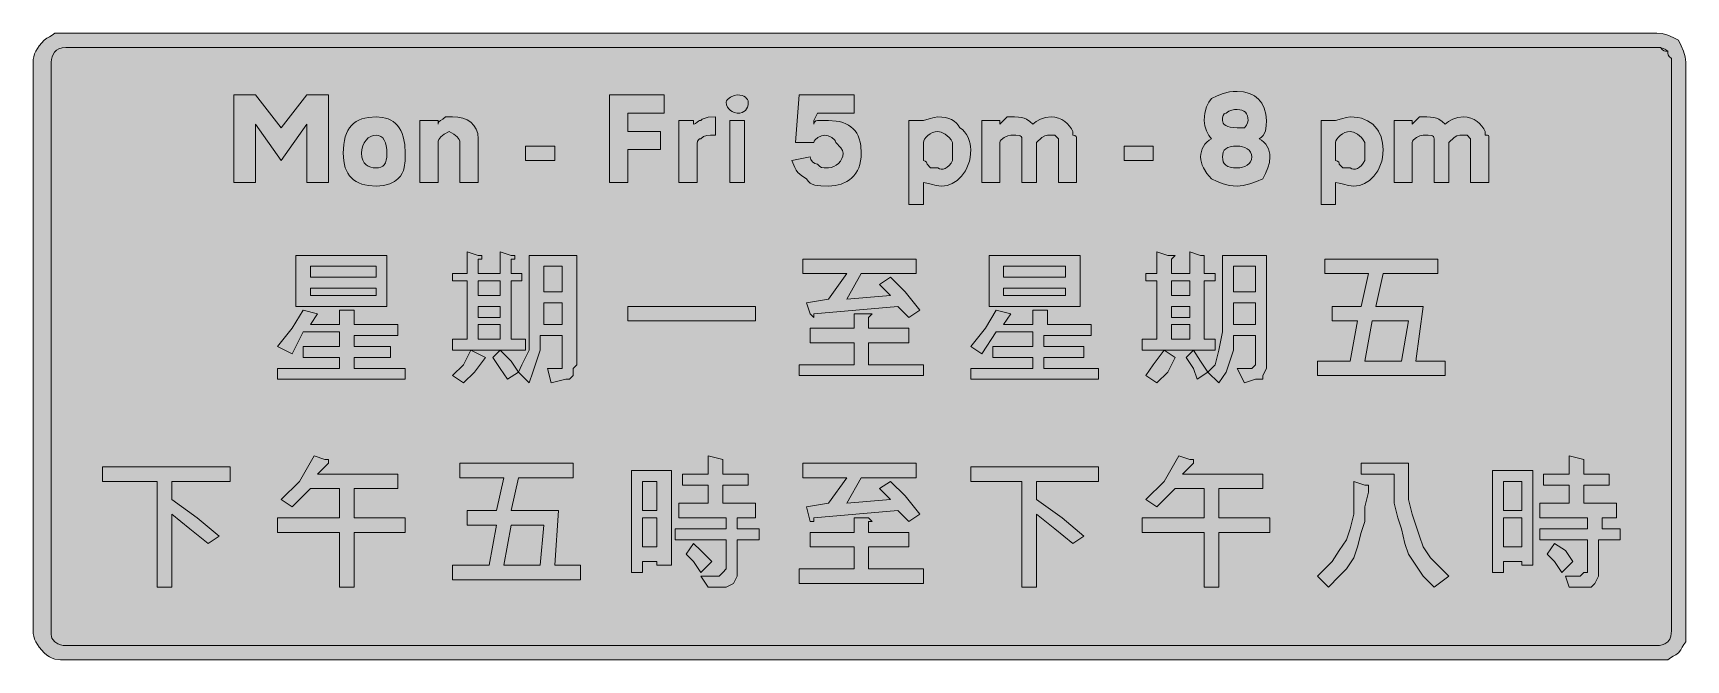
# Model space of a CAD drawing. Header units: metres. Extents: x 11 to 555, y 32 to 238.
import ezdxf

# ---------------------------------------------------------------- set-up
doc = ezdxf.new("R2010")
doc.units = ezdxf.units.M
for name, color, linetype, true_color in [('FILL_BLACK_000000', 7, 'Continuous', 0x000000), ('FILL_WHITE_FFFFFF', 7, 'Continuous', 0xffffff), ('STROKE_BLACK_000000', 7, 'Continuous', 0x000000)]:
    doc.layers.add(name, color=color, linetype=linetype, true_color=true_color)

msp = doc.modelspace()

# ---------------------------------------------------------------- hatches: boundary and pattern name
at = {"layer": 'FILL_BLACK_000000', "true_color": 0x000000}
h = msp.add_hatch(color=7, dxfattribs=at)
h.dxf.hatch_style = 1
h.paths.add_polyline_path([(546.87, 237.87), (548.67, 237.33), (550.47, 236.56), (552.27, 235.68), (553.15, 233.88), (553.92, 232.08), (554.46, 230.28), (554.67, 228.48), (554.67, 41.28), (554.67, 37.68), (553.96, 36.78), (553.47, 35.88), (552.98, 34.98), (552.27, 34.08), (551.37, 33.37), (550.47, 32.88), (549.57, 32.39), (548.67, 31.68), (545.07, 31.68), (21.87, 31.68), (20.07, 31.72), (18.27, 31.98), (17.37, 32.27), (16.47, 32.69), (15.57, 33.29), (14.67, 34.08), (13.1, 35.88), (11.97, 37.68), (11.58, 38.58), (11.3, 39.48), (11.13, 40.38), (11.07, 41.28), (11.07, 228.48), (11.13, 229.38), (11.3, 230.28), (11.58, 231.18), (11.97, 232.08), (13.1, 233.88), (14.67, 235.68), (15.57, 236.39), (16.47, 236.88), (17.37, 237.37), (18.27, 238.08), (21.87, 238.08), (545.07, 238.08), (546.87, 237.87)])
h.paths.add_polyline_path([(19.6, 232.87), (18.77, 232.39), (18.12, 231.78), (17.64, 231.05), (17.31, 230.24), (17.13, 229.38), (17.07, 228.48), (17.07, 41.28), (17.07, 40.08), (17.09, 39.37), (17.22, 38.88), (17.58, 38.39), (18.27, 37.68), (19.17, 36.99), (20.07, 36.63), (20.97, 36.5), (21.87, 36.48), (545.07, 36.48), (545.97, 36.5), (546.87, 36.63), (547.77, 36.99), (548.67, 37.68), (549.36, 38.58), (549.72, 39.48), (549.85, 40.38), (549.87, 41.28), (549.87, 228.48), (549.87, 229.68), (549.18, 230.39), (548.82, 230.88), (548.69, 231.37), (548.67, 232.08), (547.77, 232.77), (546.87, 233.13), (545.97, 233.26), (545.07, 233.28), (21.87, 233.28), (20.63, 233.17), (19.6, 232.87)], flags=16)
h = msp.add_hatch(color=7, dxfattribs=at)
h.dxf.hatch_style = 1
h.paths.add_polyline_path([(84.27, 208.08), (84.27, 188.88), (77.07, 188.88), (77.07, 217.68), (84.27, 217.68), (92.67, 206.88), (101.07, 217.68), (108.27, 217.68), (108.27, 188.88), (101.07, 188.88), (101.07, 208.08), (92.67, 196.08), (84.27, 208.08)])
h = msp.add_hatch(color=7, dxfattribs=at)
h.dxf.hatch_style = 1
h.paths.add_polyline_path([(206.67, 188.88), (200.67, 188.88), (200.67, 217.68), (218.67, 217.68), (218.67, 211.68), (206.67, 211.68), (206.67, 205.68), (217.47, 205.68), (217.47, 199.68), (206.67, 199.68), (206.67, 188.88)])
h = msp.add_hatch(color=7, dxfattribs=at)
h.dxf.hatch_style = 1
h.paths.add_polyline_path([(246.21, 214.44), (246.05, 213.7), (245.76, 213.09), (245.37, 212.58), (244.86, 212.19), (244.25, 211.9), (243.51, 211.74), (242.67, 211.68), (241.6, 211.9), (241, 212.19), (240.42, 212.58), (239.89, 213.09), (239.46, 213.7), (239.18, 214.44), (239.07, 215.28), (239.18, 215.73), (239.46, 216.16), (240.42, 216.93), (241.6, 217.47), (242.67, 217.68), (243.51, 217.63), (244.25, 217.47), (244.86, 217.24), (245.37, 216.93), (245.76, 216.57), (246.05, 216.16), (246.21, 215.73), (246.27, 215.28), (246.21, 214.44)])
h = msp.add_hatch(color=7, dxfattribs=at)
h.dxf.hatch_style = 1
h.paths.add_polyline_path([(273.57, 193.79), (274.43, 194.09), (275.24, 194.57), (275.97, 195.18), (276.58, 195.91), (277.06, 196.72), (277.36, 197.58), (277.47, 198.48), (277.26, 199.38), (276.72, 200.28), (275.07, 202.08), (274.96, 202.53), (274.68, 202.96), (273.72, 203.73), (272.54, 204.27), (271.47, 204.48), (270.4, 204.27), (269.22, 203.73), (268.26, 202.96), (267.98, 202.53), (267.87, 202.08), (261.87, 202.08), (263.07, 217.68), (281.07, 217.68), (281.07, 211.68), (269.07, 211.68), (267.87, 209.28), (267.87, 208.08), (267.92, 208.48), (268.06, 208.77), (268.47, 209.13), (269.07, 209.28), (270.27, 209.28), (272.67, 209.28), (275.2, 209.11), (276.34, 208.9), (277.4, 208.6), (278.37, 208.23), (279.25, 207.76), (280.05, 207.21), (280.77, 206.58), (281.4, 205.86), (281.95, 205.06), (282.42, 204.18), (282.8, 203.2), (283.09, 202.15), (283.3, 201.01), (283.47, 198.48), (283.41, 197.17), (283.25, 195.95), (282.99, 194.81), (282.63, 193.75), (282.17, 192.78), (281.63, 191.9), (281.02, 191.1), (280.32, 190.38), (279.55, 189.75), (278.72, 189.2), (276.89, 188.35), (274.86, 187.85), (272.67, 187.68), (270.2, 187.72), (268.17, 187.98), (267.33, 188.27), (266.6, 188.69), (265.98, 189.29), (265.47, 190.08), (263.88, 191.02), (263.21, 191.56), (262.62, 192.18), (262.08, 192.92), (261.59, 193.79), (260.67, 196.08), (266.67, 197.28), (266.88, 196.4), (267.42, 195.63), (268.19, 195.09), (269.07, 194.88), (269.8, 194.19), (270.42, 193.83), (271.26, 193.7), (272.67, 193.68), (273.57, 193.79)])
h = msp.add_hatch(color=7, dxfattribs=at)
h.dxf.hatch_style = 1
h.paths.add_polyline_path([(402.42, 188.43), (400.49, 189.2), (398.67, 190.08), (397.1, 191.88), (395.97, 193.68), (395.58, 194.58), (395.3, 195.48), (395.13, 196.38), (395.07, 197.28), (395.13, 198.18), (395.3, 199.06), (395.58, 199.92), (395.97, 200.73), (396.48, 201.49), (397.1, 202.17), (397.83, 202.78), (398.67, 203.28), (397.79, 204.39), (397.02, 205.83), (396.48, 207.5), (396.27, 209.28), (396.32, 210.57), (396.48, 211.75), (397.02, 213.78), (397.79, 215.35), (398.67, 216.48), (400.49, 217.36), (402.42, 218.13), (404.58, 218.67), (405.77, 218.83), (407.07, 218.88), (409.21, 218.71), (411.1, 218.22), (412.74, 217.42), (414.12, 216.33), (415.21, 214.95), (416.01, 213.31), (416.5, 211.42), (416.67, 209.28), (416.63, 207.5), (416.37, 205.83), (416.08, 205.07), (415.66, 204.39), (415.06, 203.78), (414.27, 203.28), (415.11, 202.78), (415.85, 202.17), (416.46, 201.49), (416.97, 200.73), (417.36, 199.92), (417.65, 199.06), (417.81, 198.18), (417.87, 197.28), (417.66, 195.48), (417.12, 193.68), (416.35, 191.88), (415.47, 190.08), (413.48, 189.2), (411.27, 188.43), (409.06, 187.89), (407.07, 187.68), (405.77, 187.73), (404.58, 187.89), (402.42, 188.43)])
h.paths.add_polyline_path([(403.97, 200.37), (403.32, 199.98), (402.84, 199.47), (402.51, 198.85), (402.33, 198.12), (402.27, 197.28), (402.33, 196.44), (402.51, 195.7), (402.84, 195.09), (403.32, 194.58), (403.97, 194.19), (404.8, 193.9), (405.83, 193.74), (407.07, 193.68), (407.97, 193.74), (408.83, 193.9), (409.64, 194.19), (410.37, 194.58), (410.98, 195.09), (411.46, 195.7), (411.76, 196.44), (411.87, 197.28), (411.76, 198.12), (411.46, 198.85), (410.98, 199.47), (410.37, 199.98), (409.64, 200.37), (408.83, 200.65), (407.97, 200.82), (407.07, 200.88), (405.83, 200.82), (404.8, 200.65), (403.97, 200.37)], flags=16)
h.paths.add_polyline_path([(410.45, 210.85), (410.16, 211.47), (409.77, 211.98), (409.26, 212.37), (408.65, 212.65), (407.91, 212.82), (407.07, 212.88), (406.17, 212.86), (405.27, 212.73), (404.37, 212.37), (403.47, 211.68), (403.07, 211.63), (402.78, 211.47), (402.42, 210.93), (402.29, 210.16), (402.27, 209.28), (402.33, 208.83), (402.51, 208.4), (402.84, 207.99), (403.32, 207.63), (403.97, 207.32), (404.8, 207.09), (405.83, 206.93), (407.07, 206.88), (409.47, 206.88), (410.16, 207.76), (410.52, 208.53), (410.67, 209.28), (410.61, 210.12), (410.45, 210.85)], flags=16)
h = msp.add_hatch(color=7, dxfattribs=at)
h.dxf.hatch_style = 1
h.paths.add_polyline_path([(133.17, 193.83), (132.88, 192.84), (132.46, 191.9), (131.86, 190.98), (131.07, 190.08), (129.95, 189.2), (128.37, 188.43), (126.35, 187.89), (125.16, 187.73), (123.87, 187.68), (121.34, 187.85), (120.2, 188.06), (119.15, 188.35), (118.17, 188.73), (117.29, 189.2), (116.49, 189.75), (115.77, 190.38), (115.14, 191.1), (114.59, 191.9), (114.12, 192.78), (113.75, 193.75), (113.45, 194.81), (113.24, 195.95), (113.07, 198.48), (113.24, 201.41), (113.45, 202.71), (113.75, 203.9), (114.12, 204.99), (114.59, 205.97), (115.14, 206.85), (115.77, 207.63), (116.49, 208.31), (117.29, 208.9), (118.17, 209.39), (119.15, 209.79), (120.2, 210.09), (121.34, 210.31), (123.87, 210.48), (126.01, 210.31), (126.98, 210.09), (127.9, 209.79), (128.76, 209.39), (129.54, 208.9), (130.27, 208.31), (130.92, 207.63), (131.5, 206.85), (132.01, 205.97), (132.45, 204.99), (132.81, 203.9), (133.3, 201.41), (133.47, 198.48), (133.43, 195.99), (133.17, 193.83)])
h.paths.add_polyline_path([(127.25, 200.94), (126.96, 201.96), (126.57, 202.83), (126.06, 203.53), (125.45, 204.05), (124.71, 204.37), (123.87, 204.48), (122.97, 204.37), (122.11, 204.05), (121.3, 203.53), (120.57, 202.83), (119.96, 201.96), (119.48, 200.94), (119.18, 199.77), (119.07, 198.48), (119.18, 197.24), (119.48, 196.21), (119.96, 195.38), (120.57, 194.73), (121.3, 194.25), (122.11, 193.92), (122.97, 193.74), (123.87, 193.68), (124.71, 193.74), (125.45, 193.92), (126.06, 194.25), (126.57, 194.73), (126.96, 195.38), (127.25, 196.21), (127.41, 197.24), (127.47, 198.48), (127.41, 199.77), (127.25, 200.94)], flags=16)
h = msp.add_hatch(color=7, dxfattribs=at)
h.dxf.hatch_style = 1
h.paths.add_polyline_path([(151.47, 188.88), (151.47, 200.88), (151.47, 202.08), (151.41, 202.53), (151.25, 202.98), (150.57, 203.88), (149.45, 204.78), (147.87, 205.68), (146.3, 204.78), (145.17, 203.88), (144.5, 202.98), (144.33, 202.53), (144.27, 202.08), (144.27, 200.88), (144.27, 188.88), (138.27, 188.88), (138.27, 209.28), (144.27, 209.28), (144.27, 208.08), (144.32, 208.48), (144.48, 208.79), (145.02, 209.28), (145.79, 209.77), (146.67, 210.48), (149.07, 210.48), (150.81, 210.37), (152.41, 210.03), (153.84, 209.47), (155.07, 208.68), (156.08, 207.67), (156.83, 206.43), (157.31, 204.97), (157.47, 203.28), (157.47, 188.88), (151.47, 188.88)])
h = msp.add_hatch(color=7, dxfattribs=at)
h.dxf.hatch_style = 1
h.paths.add_polyline_path([(223.47, 209.28), (228.27, 209.28), (228.27, 208.08), (228.67, 208.13), (228.98, 208.27), (229.47, 208.68), (229.96, 209.09), (230.27, 209.23), (230.67, 209.28), (231.17, 209.68), (231.76, 209.97), (233.07, 210.33), (235.47, 210.48), (235.47, 204.48), (233.88, 204.46), (232.62, 204.33), (231.59, 203.97), (230.67, 203.28), (230.27, 203.23), (229.98, 203.07), (229.62, 202.53), (229.49, 201.76), (229.47, 200.88), (229.47, 188.88), (223.47, 188.88), (223.47, 209.28)])
h = msp.add_hatch(color=7, dxfattribs=at)
h.dxf.hatch_style = 1
h.paths.add_polyline_path([(240.27, 188.88), (240.27, 209.28), (245.07, 209.28), (245.07, 188.88), (240.27, 188.88)])
h = msp.add_hatch(color=7, dxfattribs=at)
h.dxf.hatch_style = 1
h.paths.add_polyline_path([(319.25, 197.1), (319, 195.9), (318.65, 194.77), (318.21, 193.71), (317.7, 192.72), (316.47, 190.98), (315.02, 189.58), (313.4, 188.54), (312.54, 188.17), (311.66, 187.9), (310.77, 187.74), (309.87, 187.68), (308.09, 187.87), (306.42, 188.28), (304.98, 188.69), (303.87, 188.88), (303.87, 181.68), (299.07, 181.68), (299.07, 209.28), (303.87, 209.28), (305.82, 209.88), (307.41, 210.29), (308.67, 210.48), (309.96, 210.42), (311.15, 210.25), (312.21, 209.97), (313.17, 209.58), (314.01, 209.07), (314.75, 208.45), (315.36, 207.72), (315.87, 206.88), (316.71, 206.32), (317.45, 205.59), (318.06, 204.71), (318.57, 203.73), (318.96, 202.7), (319.25, 201.65), (319.41, 200.63), (319.47, 199.68), (319.41, 198.36), (319.25, 197.1)])
h.paths.add_polyline_path([(309.76, 193.21), (310.4, 193.28), (311.07, 193.53), (311.74, 193.95), (312.38, 194.52), (312.97, 195.24), (313.47, 196.08), (313.47, 197.28), (313.47, 200.88), (313.47, 202.08), (312.97, 202.92), (312.38, 203.65), (311.74, 204.27), (311.07, 204.78), (309.76, 205.45), (308.67, 205.68), (307.77, 205.57), (306.91, 205.29), (306.1, 204.86), (305.37, 204.33), (304.76, 203.75), (304.28, 203.15), (303.98, 202.58), (303.87, 202.08), (303.87, 196.08), (304.47, 195.93), (304.88, 195.57), (305.02, 195.28), (305.07, 194.88), (306.27, 193.68), (308.67, 193.68), (309.17, 193.34), (309.76, 193.21)], flags=16)
h = msp.add_hatch(color=7, dxfattribs=at)
h.dxf.hatch_style = 1
h.paths.add_polyline_path([(343.77, 204.27), (342.87, 203.73), (341.07, 202.08), (341.07, 188.88), (336.27, 188.88), (336.27, 203.28), (336.21, 203.68), (336.05, 203.97), (335.76, 204.19), (335.37, 204.33), (334.25, 204.46), (332.67, 204.48), (331.6, 204.27), (330.42, 203.73), (329.46, 202.96), (329.18, 202.53), (329.07, 202.08), (329.07, 188.88), (323.07, 188.88), (323.07, 209.28), (329.07, 209.28), (329.07, 208.08), (331.47, 210.48), (333.87, 210.48), (335.11, 210.43), (336.16, 210.27), (337.03, 210.04), (337.77, 209.73), (338.93, 208.96), (339.87, 208.08), (340.98, 208.96), (342.42, 209.73), (344.09, 210.27), (345.87, 210.48), (347.16, 210.37), (348.35, 210.07), (349.41, 209.59), (350.37, 208.98), (351.21, 208.25), (351.95, 207.44), (352.56, 206.58), (353.07, 205.68), (353.07, 204.48), (353.67, 204.33), (354.08, 203.97), (354.22, 203.68), (354.27, 203.28), (354.27, 188.88), (348.27, 188.88), (348.27, 203.28), (347.07, 204.48), (344.67, 204.48), (343.77, 204.27)])
h = msp.add_hatch(color=7, dxfattribs=at)
h.dxf.hatch_style = 1
h.paths.add_polyline_path([(454.85, 197.1), (454.6, 195.9), (454.25, 194.77), (453.81, 193.71), (453.3, 192.72), (452.07, 190.98), (450.62, 189.58), (449, 188.54), (448.14, 188.17), (447.26, 187.9), (446.37, 187.74), (445.47, 187.68), (443.69, 187.87), (442.02, 188.28), (440.58, 188.69), (439.47, 188.88), (439.47, 181.68), (434.67, 181.68), (434.67, 209.28), (439.47, 209.28), (441.42, 209.88), (443.01, 210.29), (444.27, 210.48), (445.58, 210.42), (446.8, 210.26), (447.94, 210), (449, 209.64), (449.97, 209.18), (450.85, 208.64), (451.65, 208.03), (452.37, 207.33), (453, 206.56), (453.55, 205.73), (454.4, 203.9), (454.9, 201.87), (455.07, 199.68), (455.01, 198.36), (454.85, 197.1)])
h.paths.add_polyline_path([(445.36, 193.21), (446, 193.28), (446.67, 193.53), (447.34, 193.95), (447.98, 194.52), (448.57, 195.24), (449.07, 196.08), (449.07, 197.28), (449.07, 200.88), (449.07, 202.08), (448.57, 202.92), (447.98, 203.65), (447.34, 204.27), (446.67, 204.78), (445.36, 205.45), (444.27, 205.68), (443.37, 205.57), (442.51, 205.29), (441.7, 204.86), (440.97, 204.33), (440.36, 203.75), (439.88, 203.15), (439.58, 202.58), (439.47, 202.08), (439.47, 196.08), (440.07, 195.93), (440.48, 195.57), (440.62, 195.28), (440.67, 194.88), (441.87, 193.68), (444.27, 193.68), (444.77, 193.34), (445.36, 193.21)], flags=16)
h = msp.add_hatch(color=7, dxfattribs=at)
h.dxf.hatch_style = 1
h.paths.add_polyline_path([(479.37, 204.27), (478.47, 203.73), (476.67, 202.08), (476.67, 188.88), (471.87, 188.88), (471.87, 203.28), (471.81, 203.68), (471.65, 203.97), (471.36, 204.19), (470.97, 204.33), (469.85, 204.46), (468.27, 204.48), (467.2, 204.27), (466.02, 203.73), (465.06, 202.96), (464.78, 202.53), (464.67, 202.08), (464.67, 188.88), (458.67, 188.88), (458.67, 209.28), (464.67, 209.28), (464.67, 208.08), (467.07, 210.48), (469.47, 210.48), (470.71, 210.43), (471.76, 210.27), (472.63, 210.04), (473.37, 209.73), (474.53, 208.96), (475.47, 208.08), (476.58, 208.96), (478.02, 209.73), (479.69, 210.27), (481.47, 210.48), (482.76, 210.37), (483.95, 210.07), (485.01, 209.59), (485.97, 208.98), (486.81, 208.25), (487.55, 207.44), (488.16, 206.58), (488.67, 205.68), (488.67, 204.48), (489.36, 204.46), (489.72, 204.33), (489.85, 203.97), (489.87, 203.28), (489.87, 188.88), (483.87, 188.88), (483.87, 203.28), (482.67, 204.48), (480.27, 204.48), (479.37, 204.27)])
h = msp.add_hatch(color=7, dxfattribs=at)
h.dxf.hatch_style = 1
h.paths.add_polyline_path([(182.67, 196.08), (173.07, 196.08), (173.07, 200.88), (182.67, 200.88), (182.67, 196.08)])
h = msp.add_hatch(color=7, dxfattribs=at)
h.dxf.hatch_style = 1
h.paths.add_polyline_path([(379.47, 196.08), (369.87, 196.08), (369.87, 200.88), (379.47, 200.88), (379.47, 196.08)])
h = msp.add_hatch(color=7, dxfattribs=at)
h.dxf.hatch_style = 1
h.paths.add_polyline_path([(97.47, 164.88), (127.47, 164.88), (127.47, 148.08), (97.47, 148.08), (97.47, 164.88)])
h.paths.add_polyline_path([(102.27, 161.28), (102.27, 157.68), (123.87, 157.68), (123.87, 161.28), (102.27, 161.28)], flags=16)
h.paths.add_polyline_path([(123.87, 154.08), (102.27, 154.08), (102.27, 151.68), (123.87, 151.68), (123.87, 154.08)], flags=16)
h = msp.add_hatch(color=7, dxfattribs=at)
h.dxf.hatch_style = 1
h.paths.add_polyline_path([(158.67, 164.88), (158.67, 163.68), (157.47, 163.68), (157.47, 158.88), (164.67, 158.88), (164.67, 166.08), (168.27, 164.88), (169.47, 164.88), (169.47, 163.68), (168.27, 163.68), (168.27, 158.88), (171.87, 158.88), (171.87, 156.48), (168.27, 156.48), (168.27, 137.28), (173.07, 137.28), (173.07, 133.68), (149.07, 133.68), (149.07, 137.28), (153.87, 137.28), (153.87, 156.48), (149.07, 156.48), (149.07, 158.88), (153.87, 158.88), (153.87, 166.08), (157.47, 164.88), (158.67, 164.88)])
h.paths.add_polyline_path([(157.47, 144.48), (164.67, 144.48), (164.67, 148.08), (157.47, 148.08), (157.47, 144.48)], flags=16)
h.paths.add_polyline_path([(157.47, 142.08), (157.47, 137.28), (164.67, 137.28), (164.67, 142.08), (157.47, 142.08)], flags=16)
h.paths.add_polyline_path([(164.67, 156.48), (157.47, 156.48), (157.47, 151.68), (164.67, 151.68), (164.67, 156.48)], flags=16)
h = msp.add_hatch(color=7, dxfattribs=at)
h.dxf.hatch_style = 1
h.paths.add_polyline_path([(188.67, 127.68), (188.67, 125.28), (187.47, 124.08), (186.27, 124.08), (181.47, 122.88), (180.27, 127.68), (182.67, 127.68), (185.07, 127.68), (185.07, 128.88), (185.07, 138.48), (177.87, 138.48), (177.87, 133.68), (176.67, 130.08), (175.47, 126.48), (174.27, 122.88), (170.67, 126.48), (171.87, 128.88), (174.27, 133.68), (174.27, 139.68), (174.27, 145.68), (174.27, 164.88), (189.87, 164.88), (189.87, 128.88), (188.67, 127.68)])
h.paths.add_polyline_path([(179.07, 149.28), (179.07, 142.08), (185.07, 142.08), (185.07, 149.28), (179.07, 149.28)], flags=16)
h.paths.add_polyline_path([(185.07, 161.28), (179.07, 161.28), (179.07, 152.88), (185.07, 152.88), (185.07, 161.28)], flags=16)
h = msp.add_hatch(color=7, dxfattribs=at)
h.dxf.hatch_style = 1
h.paths.add_polyline_path([(264.27, 163.68), (301.47, 163.68), (301.47, 158.88), (283.47, 158.88), (278.67, 150.48), (293.07, 151.68), (289.47, 155.28), (293.07, 157.68), (297.87, 152.88), (302.67, 146.88), (299.07, 144.48), (295.47, 148.08), (267.87, 145.68), (267.87, 144.48), (266.67, 145.68), (265.47, 149.28), (272.67, 150.48), (278.67, 158.88), (264.27, 158.88), (264.27, 163.68)])
h = msp.add_hatch(color=7, dxfattribs=at)
h.dxf.hatch_style = 1
h.paths.add_polyline_path([(325.47, 164.88), (355.47, 164.88), (355.47, 148.08), (325.47, 148.08), (325.47, 164.88)])
h.paths.add_polyline_path([(330.27, 161.28), (330.27, 157.68), (350.67, 157.68), (350.67, 161.28), (330.27, 161.28)], flags=16)
h.paths.add_polyline_path([(350.67, 154.08), (330.27, 154.08), (330.27, 151.68), (350.67, 151.68), (350.67, 154.08)], flags=16)
h = msp.add_hatch(color=7, dxfattribs=at)
h.dxf.hatch_style = 1
h.paths.add_polyline_path([(385.47, 164.88), (386.67, 164.88), (385.47, 163.68), (385.47, 158.88), (391.47, 158.88), (391.47, 166.08), (395.07, 164.88), (396.27, 164.88), (396.27, 163.68), (396.27, 158.88), (399.87, 158.88), (399.87, 156.48), (396.27, 156.48), (396.27, 137.28), (399.87, 137.28), (399.87, 133.68), (375.87, 133.68), (375.87, 137.28), (380.67, 137.28), (380.67, 156.48), (377.07, 156.48), (377.07, 158.88), (380.67, 158.88), (380.67, 166.08), (384.27, 164.88), (385.47, 164.88)])
h.paths.add_polyline_path([(385.47, 144.48), (391.47, 144.48), (391.47, 148.08), (385.47, 148.08), (385.47, 144.48)], flags=16)
h.paths.add_polyline_path([(385.47, 142.08), (385.47, 137.28), (391.47, 137.28), (391.47, 142.08), (385.47, 142.08)], flags=16)
h.paths.add_polyline_path([(391.47, 156.48), (385.47, 156.48), (385.47, 151.68), (391.47, 151.68), (391.47, 156.48)], flags=16)
h = msp.add_hatch(color=7, dxfattribs=at)
h.dxf.hatch_style = 1
h.paths.add_polyline_path([(416.67, 127.68), (415.47, 125.28), (415.47, 124.08), (413.07, 124.08), (409.47, 122.88), (407.07, 127.68), (410.67, 127.68), (411.87, 127.68), (413.07, 128.88), (413.07, 138.48), (405.87, 138.48), (405.87, 133.68), (404.67, 130.08), (403.47, 126.48), (401.07, 122.88), (397.47, 126.48), (399.87, 128.88), (401.07, 133.68), (402.27, 139.68), (402.27, 145.68), (402.27, 164.88), (416.67, 164.88), (416.67, 128.88), (416.67, 127.68)])
h.paths.add_polyline_path([(405.87, 149.28), (405.87, 142.08), (413.07, 142.08), (413.07, 149.28), (405.87, 149.28)], flags=16)
h.paths.add_polyline_path([(413.07, 161.28), (405.87, 161.28), (405.87, 152.88), (413.07, 152.88), (413.07, 161.28)], flags=16)
h = msp.add_hatch(color=7, dxfattribs=at)
h.dxf.hatch_style = 1
h.paths.add_polyline_path([(473.07, 158.88), (455.07, 158.88), (452.67, 148.08), (468.27, 148.08), (465.87, 130.08), (475.47, 130.08), (475.47, 125.28), (433.47, 125.28), (433.47, 130.08), (444.27, 130.08), (446.67, 143.28), (438.27, 143.28), (438.27, 148.08), (447.87, 148.08), (450.27, 158.88), (435.87, 158.88), (435.87, 163.68), (473.07, 163.68), (473.07, 158.88)])
h.paths.add_polyline_path([(463.47, 143.28), (451.47, 143.28), (449.07, 130.08), (461.07, 130.08), (463.47, 143.28)], flags=16)
h = msp.add_hatch(color=7, dxfattribs=at)
h.dxf.hatch_style = 1
h.paths.add_polyline_path([(102.27, 142.08), (111.87, 142.08), (111.87, 146.88), (115.47, 146.88), (116.67, 146.88), (116.67, 145.68), (116.67, 144.48), (116.67, 142.08), (131.07, 142.08), (131.07, 138.48), (116.67, 138.48), (116.67, 134.88), (128.67, 134.88), (128.67, 131.28), (116.67, 131.28), (116.67, 127.68), (133.47, 127.68), (133.47, 124.08), (91.47, 124.08), (91.47, 127.68), (111.87, 127.68), (111.87, 131.28), (99.87, 131.28), (99.87, 134.88), (111.87, 134.88), (111.87, 139.68), (99.87, 139.68), (96.27, 132.48), (91.47, 134.88), (96.27, 140.88), (99.87, 146.88), (104.67, 145.68), (102.27, 142.08)])
h = msp.add_hatch(color=7, dxfattribs=at)
h.dxf.hatch_style = 1
h.paths.add_polyline_path([(248.67, 148.08), (248.67, 143.28), (206.67, 143.28), (206.67, 148.08), (248.67, 148.08)])
h = msp.add_hatch(color=7, dxfattribs=at)
h.dxf.hatch_style = 1
h.paths.add_polyline_path([(330.27, 142.08), (339.87, 142.08), (339.87, 146.88), (343.47, 146.88), (344.67, 146.88), (344.67, 145.68), (344.67, 144.48), (344.67, 142.08), (359.07, 142.08), (359.07, 138.48), (343.47, 138.48), (343.47, 134.88), (356.67, 134.88), (356.67, 131.28), (343.47, 131.28), (343.47, 127.68), (361.47, 127.68), (361.47, 124.08), (319.47, 124.08), (319.47, 127.68), (339.87, 127.68), (339.87, 131.28), (326.67, 131.28), (326.67, 134.88), (339.87, 134.88), (339.87, 139.68), (327.87, 139.68), (323.07, 132.48), (319.47, 134.88), (324.27, 140.88), (327.87, 146.88), (332.67, 145.68), (330.27, 142.08)])
h = msp.add_hatch(color=7, dxfattribs=at)
h.dxf.hatch_style = 1
h.paths.add_polyline_path([(263.07, 128.88), (281.07, 128.88), (281.07, 136.08), (266.67, 136.08), (266.67, 140.88), (281.07, 140.88), (281.07, 145.68), (284.67, 145.68), (285.87, 145.68), (287.07, 145.68), (285.87, 144.48), (285.87, 140.88), (299.07, 140.88), (299.07, 136.08), (285.87, 136.08), (285.87, 128.88), (303.87, 128.88), (303.87, 125.28), (263.07, 125.28), (263.07, 128.88)])
h = msp.add_hatch(color=7, dxfattribs=at)
h.dxf.hatch_style = 1
h.paths.add_polyline_path([(152.67, 128.88), (155.07, 133.68), (159.87, 131.28), (156.27, 126.48), (152.67, 122.88), (149.07, 125.28), (152.67, 128.88)])
h = msp.add_hatch(color=7, dxfattribs=at)
h.dxf.hatch_style = 1
h.paths.add_polyline_path([(168.27, 130.08), (170.67, 126.48), (167.07, 124.08), (164.67, 127.68), (162.27, 131.28), (164.67, 133.68), (168.27, 130.08)])
h = msp.add_hatch(color=7, dxfattribs=at)
h.dxf.hatch_style = 1
h.paths.add_polyline_path([(379.47, 128.88), (383.07, 133.68), (386.67, 131.28), (384.27, 126.48), (380.67, 122.88), (377.07, 125.28), (379.47, 128.88)])
h = msp.add_hatch(color=7, dxfattribs=at)
h.dxf.hatch_style = 1
h.paths.add_polyline_path([(395.07, 130.08), (397.47, 126.48), (393.87, 124.08), (392.67, 127.68), (390.27, 131.28), (392.67, 133.68), (395.07, 130.08)])
h = msp.add_hatch(color=7, dxfattribs=at)
h.dxf.hatch_style = 1
h.paths.add_polyline_path([(98.67, 90.48), (103.47, 98.88), (107.07, 97.68), (108.27, 97.68), (108.27, 96.48), (107.07, 95.28), (104.67, 92.88), (131.07, 92.88), (131.07, 88.08), (116.67, 88.08), (116.67, 78.48), (133.47, 78.48), (133.47, 73.68), (116.67, 73.68), (116.67, 55.68), (111.87, 55.68), (111.87, 73.68), (91.47, 73.68), (91.47, 78.48), (111.87, 78.48), (111.87, 88.08), (102.27, 88.08), (96.27, 82.08), (92.67, 84.48), (98.67, 90.48)])
h = msp.add_hatch(color=7, dxfattribs=at)
h.dxf.hatch_style = 1
h.paths.add_polyline_path([(233.07, 89.28), (224.67, 89.28), (224.67, 92.88), (233.07, 92.88), (233.07, 98.88), (237.87, 97.68), (237.87, 96.48), (237.87, 92.88), (246.27, 92.88), (246.27, 89.28), (237.87, 89.28), (237.87, 83.28), (248.67, 83.28), (248.67, 78.48), (242.67, 78.48), (242.67, 74.88), (249.87, 74.88), (249.87, 71.28), (242.67, 71.28), (242.67, 60.48), (242.67, 59.28), (241.47, 56.88), (239.07, 55.68), (236.67, 55.68), (233.07, 55.68), (230.67, 59.28), (236.67, 59.28), (237.87, 60.48), (239.07, 61.68), (239.07, 62.88), (239.07, 71.28), (222.27, 71.28), (222.27, 74.88), (239.07, 74.88), (239.07, 78.48), (223.47, 78.48), (223.47, 83.28), (233.07, 83.28), (233.07, 89.28)])
h = msp.add_hatch(color=7, dxfattribs=at)
h.dxf.hatch_style = 1
h.paths.add_polyline_path([(383.07, 90.48), (387.87, 98.88), (391.47, 97.68), (392.67, 97.68), (392.67, 96.48), (391.47, 95.28), (389.07, 92.88), (415.47, 92.88), (415.47, 88.08), (401.07, 88.08), (401.07, 78.48), (417.87, 78.48), (417.87, 73.68), (401.07, 73.68), (401.07, 55.68), (396.27, 55.68), (396.27, 73.68), (375.87, 73.68), (375.87, 78.48), (396.27, 78.48), (396.27, 88.08), (386.67, 88.08), (380.67, 82.08), (377.07, 84.48), (383.07, 90.48)])
h = msp.add_hatch(color=7, dxfattribs=at)
h.dxf.hatch_style = 1
h.paths.add_polyline_path([(521.07, 92.88), (529.47, 92.88), (529.47, 89.28), (521.07, 89.28), (521.07, 83.28), (531.87, 83.28), (531.87, 78.48), (527.07, 78.48), (527.07, 74.88), (533.07, 74.88), (533.07, 71.28), (525.87, 71.28), (525.87, 60.48), (525.87, 59.28), (524.67, 56.88), (523.47, 55.68), (519.87, 55.68), (516.27, 55.68), (515.07, 59.28), (519.87, 59.28), (521.07, 60.48), (522.27, 60.48), (522.27, 61.68), (522.27, 62.88), (522.27, 71.28), (506.67, 71.28), (506.67, 74.88), (522.27, 74.88), (522.27, 78.48), (506.67, 78.48), (506.67, 83.28), (516.27, 83.28), (516.27, 89.28), (507.87, 89.28), (507.87, 92.88), (516.27, 92.88), (516.27, 98.88), (521.07, 97.68), (521.07, 96.48), (521.07, 92.88)])
h = msp.add_hatch(color=7, dxfattribs=at)
h.dxf.hatch_style = 1
h.paths.add_polyline_path([(75.87, 95.28), (75.87, 90.48), (56.67, 90.48), (56.67, 84.48), (65.07, 78.48), (72.27, 72.48), (68.67, 70.08), (62.67, 74.88), (56.67, 79.68), (56.67, 55.68), (51.87, 55.68), (51.87, 90.48), (33.87, 90.48), (33.87, 95.28), (75.87, 95.28)])
h = msp.add_hatch(color=7, dxfattribs=at)
h.dxf.hatch_style = 1
h.paths.add_polyline_path([(188.67, 91.68), (170.67, 91.68), (168.27, 80.88), (183.87, 80.88), (182.67, 62.88), (191.07, 62.88), (191.07, 58.08), (149.07, 58.08), (149.07, 62.88), (161.07, 62.88), (163.47, 76.08), (153.87, 76.08), (153.87, 80.88), (163.47, 80.88), (165.87, 91.68), (151.47, 91.68), (151.47, 96.48), (188.67, 96.48), (188.67, 91.68)])
h.paths.add_polyline_path([(179.07, 76.08), (168.27, 76.08), (165.87, 62.88), (177.87, 62.88), (179.07, 76.08)], flags=16)
h = msp.add_hatch(color=7, dxfattribs=at)
h.dxf.hatch_style = 1
h.paths.add_polyline_path([(216.27, 62.88), (216.27, 64.08), (211.47, 64.08), (211.47, 60.48), (207.87, 60.48), (207.87, 62.88), (207.87, 94.08), (221.07, 94.08), (221.07, 62.88), (216.27, 62.88)])
h.paths.add_polyline_path([(211.47, 90.48), (211.47, 80.88), (216.27, 80.88), (216.27, 90.48), (211.47, 90.48)], flags=16)
h.paths.add_polyline_path([(216.27, 78.48), (211.47, 78.48), (211.47, 68.88), (216.27, 68.88), (216.27, 78.48)], flags=16)
h = msp.add_hatch(color=7, dxfattribs=at)
h.dxf.hatch_style = 1
h.paths.add_polyline_path([(264.27, 96.48), (301.47, 96.48), (301.47, 91.68), (283.47, 91.68), (278.67, 83.28), (293.07, 84.48), (289.47, 88.08), (293.07, 90.48), (297.87, 85.68), (302.67, 79.68), (299.07, 77.28), (295.47, 80.88), (267.87, 78.48), (267.87, 77.28), (266.67, 77.28), (265.47, 82.08), (272.67, 83.28), (278.67, 91.68), (264.27, 91.68), (264.27, 96.48)])
h = msp.add_hatch(color=7, dxfattribs=at)
h.dxf.hatch_style = 1
h.paths.add_polyline_path([(361.47, 95.28), (361.47, 90.48), (341.07, 90.48), (341.07, 84.48), (349.47, 78.48), (356.67, 72.48), (353.07, 70.08), (347.07, 74.88), (341.07, 79.68), (341.07, 55.68), (336.27, 55.68), (336.27, 90.48), (319.47, 90.48), (319.47, 95.28), (361.47, 95.28)])
h = msp.add_hatch(color=7, dxfattribs=at)
h.dxf.hatch_style = 1
h.paths.add_polyline_path([(463.47, 96.48), (463.47, 88.08), (463.47, 84.48), (464.67, 79.68), (465.87, 76.08), (467.07, 72.48), (468.27, 68.88), (470.67, 65.28), (473.07, 62.88), (476.67, 59.28), (471.87, 55.68), (468.27, 59.28), (465.87, 62.88), (463.47, 66.48), (462.27, 70.08), (461.07, 74.88), (459.87, 78.48), (458.67, 83.28), (458.67, 88.08), (458.67, 92.88), (447.87, 92.88), (447.87, 96.48), (463.47, 96.48)])
h = msp.add_hatch(color=7, dxfattribs=at)
h.dxf.hatch_style = 1
h.paths.add_polyline_path([(500.67, 62.88), (500.67, 64.08), (494.67, 64.08), (494.67, 60.48), (491.07, 60.48), (491.07, 62.88), (491.07, 94.08), (504.27, 94.08), (504.27, 62.88), (500.67, 62.88)])
h.paths.add_polyline_path([(494.67, 90.48), (494.67, 80.88), (500.67, 80.88), (500.67, 90.48), (494.67, 90.48)], flags=16)
h.paths.add_polyline_path([(500.67, 78.48), (494.67, 78.48), (494.67, 68.88), (500.67, 68.88), (500.67, 78.48)], flags=16)
h = msp.add_hatch(color=7, dxfattribs=at)
h.dxf.hatch_style = 1
h.paths.add_polyline_path([(435.87, 61.68), (438.27, 64.08), (440.67, 67.68), (443.07, 71.28), (444.27, 74.88), (445.47, 79.68), (445.47, 84.48), (445.47, 90.48), (449.07, 89.28), (450.27, 89.28), (450.27, 88.08), (450.27, 86.88), (449.07, 82.08), (449.07, 77.28), (447.87, 73.68), (446.67, 68.88), (445.47, 65.28), (443.07, 61.68), (440.67, 59.28), (437.07, 55.68), (433.47, 59.28), (435.87, 61.68)])
h = msp.add_hatch(color=7, dxfattribs=at)
h.dxf.hatch_style = 1
h.paths.add_polyline_path([(263.07, 61.68), (281.07, 61.68), (281.07, 68.88), (266.67, 68.88), (266.67, 73.68), (281.07, 73.68), (281.07, 78.48), (284.67, 78.48), (285.87, 78.48), (287.07, 77.28), (285.87, 77.28), (285.87, 73.68), (299.07, 73.68), (299.07, 68.88), (285.87, 68.88), (285.87, 61.68), (303.87, 61.68), (303.87, 56.88), (263.07, 56.88), (263.07, 61.68)])
h = msp.add_hatch(color=7, dxfattribs=at)
h.dxf.hatch_style = 1
h.paths.add_polyline_path([(230.67, 67.68), (234.27, 64.08), (230.67, 60.48), (228.27, 64.08), (225.87, 66.48), (228.27, 70.08), (230.67, 67.68)])
h = msp.add_hatch(color=7, dxfattribs=at)
h.dxf.hatch_style = 1
h.paths.add_polyline_path([(515.07, 67.68), (517.47, 64.08), (513.87, 60.48), (511.47, 64.08), (509.07, 66.48), (511.47, 70.08), (515.07, 67.68)])
at = {"layer": 'FILL_WHITE_FFFFFF', "true_color": 0xffffff}
h = msp.add_hatch(color=7, dxfattribs=at)
h.dxf.hatch_style = 1
h.paths.add_polyline_path([(545.07, 233.28), (546.27, 233.28), (546.98, 232.59), (547.47, 232.23), (547.96, 232.1), (548.67, 232.08), (548.69, 231.37), (548.82, 230.88), (549.18, 230.39), (549.87, 229.68), (549.87, 228.48), (549.87, 41.28), (549.85, 40.38), (549.72, 39.48), (549.36, 38.58), (548.67, 37.68), (547.77, 36.99), (546.87, 36.63), (545.97, 36.5), (545.07, 36.48), (21.87, 36.48), (20.97, 36.5), (20.07, 36.63), (19.17, 36.99), (18.27, 37.68), (17.58, 38.39), (17.22, 38.88), (17.09, 39.37), (17.07, 40.08), (17.07, 41.28), (17.07, 228.48), (17.13, 229.38), (17.31, 230.24), (17.64, 231.05), (18.12, 231.78), (18.77, 232.39), (19.6, 232.87), (20.63, 233.17), (21.87, 233.28), (545.07, 233.28)])

# ---------------------------------------------------------------- linework, layer by layer
at = {"layer": 'FILL_BLACK_000000', "lineweight": 0, "true_color": 0x000000}
for points in [[(546.87, 237.87), (548.67, 237.33), (550.47, 236.56), (552.27, 235.68), (553.15, 233.88), (553.92, 232.08), (554.46, 230.28), (554.67, 228.48), (554.67, 41.28), (554.67, 37.68), (553.96, 36.78), (553.47, 35.88), (552.98, 34.98), (552.27, 34.08), (551.37, 33.37), (550.47, 32.88), (549.57, 32.39), (548.67, 31.68), (545.07, 31.68), (21.87, 31.68), (20.07, 31.72), (18.27, 31.98), (17.37, 32.27), (16.47, 32.69), (15.57, 33.29), (14.67, 34.08), (13.1, 35.88), (11.97, 37.68), (11.58, 38.58), (11.3, 39.48), (11.13, 40.38), (11.07, 41.28), (11.07, 228.48), (11.13, 229.38), (11.3, 230.28), (11.58, 231.18), (11.97, 232.08), (13.1, 233.88), (14.67, 235.68), (15.57, 236.39), (16.47, 236.88), (17.37, 237.37), (18.27, 238.08), (21.87, 238.08), (545.07, 238.08)], [(19.6, 232.87), (18.77, 232.39), (18.12, 231.78), (17.64, 231.05), (17.31, 230.24), (17.13, 229.38), (17.07, 228.48), (17.07, 41.28), (17.07, 40.08), (17.09, 39.37), (17.22, 38.88), (17.58, 38.39), (18.27, 37.68), (19.17, 36.99), (20.07, 36.63), (20.97, 36.5), (21.87, 36.48), (545.07, 36.48), (545.97, 36.5), (546.87, 36.63), (547.77, 36.99), (548.67, 37.68), (549.36, 38.58), (549.72, 39.48), (549.85, 40.38), (549.87, 41.28), (549.87, 228.48), (549.87, 229.68), (549.18, 230.39), (548.82, 230.88), (548.69, 231.37), (548.67, 232.08), (547.77, 232.77), (546.87, 233.13), (545.97, 233.26), (545.07, 233.28), (21.87, 233.28), (20.63, 233.17)], [(84.27, 208.08), (84.27, 188.88), (77.07, 188.88), (77.07, 217.68), (84.27, 217.68), (92.67, 206.88), (101.07, 217.68), (108.27, 217.68), (108.27, 188.88), (101.07, 188.88), (101.07, 208.08), (92.67, 196.08)], [(206.67, 188.88), (200.67, 188.88), (200.67, 217.68), (218.67, 217.68), (218.67, 211.68), (206.67, 211.68), (206.67, 205.68), (217.47, 205.68), (217.47, 199.68), (206.67, 199.68)], [(246.21, 214.44), (246.05, 213.7), (245.76, 213.09), (245.37, 212.58), (244.86, 212.19), (244.25, 211.9), (243.51, 211.74), (242.67, 211.68), (241.6, 211.9), (241, 212.19), (240.42, 212.58), (239.89, 213.09), (239.46, 213.7), (239.18, 214.44), (239.07, 215.28), (239.18, 215.73), (239.46, 216.16), (240.42, 216.93), (241.6, 217.47), (242.67, 217.68), (243.51, 217.63), (244.25, 217.47), (244.86, 217.24), (245.37, 216.93), (245.76, 216.57), (246.05, 216.16), (246.21, 215.73), (246.27, 215.28)], [(273.57, 193.79), (274.43, 194.09), (275.24, 194.57), (275.97, 195.18), (276.58, 195.91), (277.06, 196.72), (277.36, 197.58), (277.47, 198.48), (277.26, 199.38), (276.72, 200.28), (275.07, 202.08), (274.96, 202.53), (274.68, 202.96), (273.72, 203.73), (272.54, 204.27), (271.47, 204.48), (270.4, 204.27), (269.22, 203.73), (268.26, 202.96), (267.98, 202.53), (267.87, 202.08), (261.87, 202.08), (263.07, 217.68), (281.07, 217.68), (281.07, 211.68), (269.07, 211.68), (267.87, 209.28), (267.87, 208.08), (267.92, 208.48), (268.06, 208.77), (268.47, 209.13), (269.07, 209.28), (270.27, 209.28), (272.67, 209.28), (275.2, 209.11), (276.34, 208.9), (277.4, 208.6), (278.37, 208.23), (279.25, 207.76), (280.05, 207.21), (280.77, 206.58), (281.4, 205.86), (281.95, 205.06), (282.42, 204.18), (282.8, 203.2), (283.09, 202.15), (283.3, 201.01), (283.47, 198.48), (283.41, 197.17), (283.25, 195.95), (282.99, 194.81), (282.63, 193.75), (282.17, 192.78), (281.63, 191.9), (281.02, 191.1), (280.32, 190.38), (279.55, 189.75), (278.72, 189.2), (276.89, 188.35), (274.86, 187.85), (272.67, 187.68), (270.2, 187.72), (268.17, 187.98), (267.33, 188.27), (266.6, 188.69), (265.98, 189.29), (265.47, 190.08), (263.88, 191.02), (263.21, 191.56), (262.62, 192.18), (262.08, 192.92), (261.59, 193.79), (260.67, 196.08), (266.67, 197.28), (266.88, 196.4), (267.42, 195.63), (268.19, 195.09), (269.07, 194.88), (269.8, 194.19), (270.42, 193.83), (271.26, 193.7), (272.67, 193.68)], [(402.42, 188.43), (400.49, 189.2), (398.67, 190.08), (397.1, 191.88), (395.97, 193.68), (395.58, 194.58), (395.3, 195.48), (395.13, 196.38), (395.07, 197.28), (395.13, 198.18), (395.3, 199.06), (395.58, 199.92), (395.97, 200.73), (396.48, 201.49), (397.1, 202.17), (397.83, 202.78), (398.67, 203.28), (397.79, 204.39), (397.02, 205.83), (396.48, 207.5), (396.27, 209.28), (396.32, 210.57), (396.48, 211.75), (397.02, 213.78), (397.79, 215.35), (398.67, 216.48), (400.49, 217.36), (402.42, 218.13), (404.58, 218.67), (405.77, 218.83), (407.07, 218.88), (409.21, 218.71), (411.1, 218.22), (412.74, 217.42), (414.12, 216.33), (415.21, 214.95), (416.01, 213.31), (416.5, 211.42), (416.67, 209.28), (416.63, 207.5), (416.37, 205.83), (416.08, 205.07), (415.66, 204.39), (415.06, 203.78), (414.27, 203.28), (415.11, 202.78), (415.85, 202.17), (416.46, 201.49), (416.97, 200.73), (417.36, 199.92), (417.65, 199.06), (417.81, 198.18), (417.87, 197.28), (417.66, 195.48), (417.12, 193.68), (416.35, 191.88), (415.47, 190.08), (413.48, 189.2), (411.27, 188.43), (409.06, 187.89), (407.07, 187.68), (405.77, 187.73), (404.58, 187.89)], [(410.45, 210.85), (410.16, 211.47), (409.77, 211.98), (409.26, 212.37), (408.65, 212.65), (407.91, 212.82), (407.07, 212.88), (406.17, 212.86), (405.27, 212.73), (404.37, 212.37), (403.47, 211.68), (403.07, 211.63), (402.78, 211.47), (402.42, 210.93), (402.29, 210.16), (402.27, 209.28), (402.33, 208.83), (402.51, 208.4), (402.84, 207.99), (403.32, 207.63), (403.97, 207.32), (404.8, 207.09), (405.83, 206.93), (407.07, 206.88), (409.47, 206.88), (410.16, 207.76), (410.52, 208.53), (410.67, 209.28), (410.61, 210.12)], [(133.17, 193.83), (132.88, 192.84), (132.46, 191.9), (131.86, 190.98), (131.07, 190.08), (129.95, 189.2), (128.37, 188.43), (126.35, 187.89), (125.16, 187.73), (123.87, 187.68), (121.34, 187.85), (120.2, 188.06), (119.15, 188.35), (118.17, 188.73), (117.29, 189.2), (116.49, 189.75), (115.77, 190.38), (115.14, 191.1), (114.59, 191.9), (114.12, 192.78), (113.75, 193.75), (113.45, 194.81), (113.24, 195.95), (113.07, 198.48), (113.24, 201.41), (113.45, 202.71), (113.75, 203.9), (114.12, 204.99), (114.59, 205.97), (115.14, 206.85), (115.77, 207.63), (116.49, 208.31), (117.29, 208.9), (118.17, 209.39), (119.15, 209.79), (120.2, 210.09), (121.34, 210.31), (123.87, 210.48), (126.01, 210.31), (126.98, 210.09), (127.9, 209.79), (128.76, 209.39), (129.54, 208.9), (130.27, 208.31), (130.92, 207.63), (131.5, 206.85), (132.01, 205.97), (132.45, 204.99), (132.81, 203.9), (133.3, 201.41), (133.47, 198.48), (133.43, 195.99)], [(151.47, 188.88), (151.47, 200.88), (151.47, 202.08), (151.41, 202.53), (151.25, 202.98), (150.57, 203.88), (149.45, 204.78), (147.87, 205.68), (146.3, 204.78), (145.17, 203.88), (144.5, 202.98), (144.33, 202.53), (144.27, 202.08), (144.27, 200.88), (144.27, 188.88), (138.27, 188.88), (138.27, 209.28), (144.27, 209.28), (144.27, 208.08), (144.32, 208.48), (144.48, 208.79), (145.02, 209.28), (145.79, 209.77), (146.67, 210.48), (149.07, 210.48), (150.81, 210.37), (152.41, 210.03), (153.84, 209.47), (155.07, 208.68), (156.08, 207.67), (156.83, 206.43), (157.31, 204.97), (157.47, 203.28), (157.47, 188.88)], [(223.47, 209.28), (228.27, 209.28), (228.27, 208.08), (228.67, 208.13), (228.98, 208.27), (229.47, 208.68), (229.96, 209.09), (230.27, 209.23), (230.67, 209.28), (231.17, 209.68), (231.76, 209.97), (233.07, 210.33), (235.47, 210.48), (235.47, 204.48), (233.88, 204.46), (232.62, 204.33), (231.59, 203.97), (230.67, 203.28), (230.27, 203.23), (229.98, 203.07), (229.62, 202.53), (229.49, 201.76), (229.47, 200.88), (229.47, 188.88), (223.47, 188.88)], [(240.27, 188.88), (240.27, 209.28), (245.07, 209.28), (245.07, 188.88)], [(319.25, 197.1), (319, 195.9), (318.65, 194.77), (318.21, 193.71), (317.7, 192.72), (316.47, 190.98), (315.02, 189.58), (313.4, 188.54), (312.54, 188.17), (311.66, 187.9), (310.77, 187.74), (309.87, 187.68), (308.09, 187.87), (306.42, 188.28), (304.98, 188.69), (303.87, 188.88), (303.87, 181.68), (299.07, 181.68), (299.07, 209.28), (303.87, 209.28), (305.82, 209.88), (307.41, 210.29), (308.67, 210.48), (309.96, 210.42), (311.15, 210.25), (312.21, 209.97), (313.17, 209.58), (314.01, 209.07), (314.75, 208.45), (315.36, 207.72), (315.87, 206.88), (316.71, 206.32), (317.45, 205.59), (318.06, 204.71), (318.57, 203.73), (318.96, 202.7), (319.25, 201.65), (319.41, 200.63), (319.47, 199.68), (319.41, 198.36)], [(343.77, 204.27), (342.87, 203.73), (341.07, 202.08), (341.07, 188.88), (336.27, 188.88), (336.27, 203.28), (336.21, 203.68), (336.05, 203.97), (335.76, 204.19), (335.37, 204.33), (334.25, 204.46), (332.67, 204.48), (331.6, 204.27), (330.42, 203.73), (329.46, 202.96), (329.18, 202.53), (329.07, 202.08), (329.07, 188.88), (323.07, 188.88), (323.07, 209.28), (329.07, 209.28), (329.07, 208.08), (331.47, 210.48), (333.87, 210.48), (335.11, 210.43), (336.16, 210.27), (337.03, 210.04), (337.77, 209.73), (338.93, 208.96), (339.87, 208.08), (340.98, 208.96), (342.42, 209.73), (344.09, 210.27), (345.87, 210.48), (347.16, 210.37), (348.35, 210.07), (349.41, 209.59), (350.37, 208.98), (351.21, 208.25), (351.95, 207.44), (352.56, 206.58), (353.07, 205.68), (353.07, 204.48), (353.67, 204.33), (354.08, 203.97), (354.22, 203.68), (354.27, 203.28), (354.27, 188.88), (348.27, 188.88), (348.27, 203.28), (347.07, 204.48), (344.67, 204.48)], [(454.85, 197.1), (454.6, 195.9), (454.25, 194.77), (453.81, 193.71), (453.3, 192.72), (452.07, 190.98), (450.62, 189.58), (449, 188.54), (448.14, 188.17), (447.26, 187.9), (446.37, 187.74), (445.47, 187.68), (443.69, 187.87), (442.02, 188.28), (440.58, 188.69), (439.47, 188.88), (439.47, 181.68), (434.67, 181.68), (434.67, 209.28), (439.47, 209.28), (441.42, 209.88), (443.01, 210.29), (444.27, 210.48), (445.58, 210.42), (446.8, 210.26), (447.94, 210), (449, 209.64), (449.97, 209.18), (450.85, 208.64), (451.65, 208.03), (452.37, 207.33), (453, 206.56), (453.55, 205.73), (454.4, 203.9), (454.9, 201.87), (455.07, 199.68), (455.01, 198.36)], [(479.37, 204.27), (478.47, 203.73), (476.67, 202.08), (476.67, 188.88), (471.87, 188.88), (471.87, 203.28), (471.81, 203.68), (471.65, 203.97), (471.36, 204.19), (470.97, 204.33), (469.85, 204.46), (468.27, 204.48), (467.2, 204.27), (466.02, 203.73), (465.06, 202.96), (464.78, 202.53), (464.67, 202.08), (464.67, 188.88), (458.67, 188.88), (458.67, 209.28), (464.67, 209.28), (464.67, 208.08), (467.07, 210.48), (469.47, 210.48), (470.71, 210.43), (471.76, 210.27), (472.63, 210.04), (473.37, 209.73), (474.53, 208.96), (475.47, 208.08), (476.58, 208.96), (478.02, 209.73), (479.69, 210.27), (481.47, 210.48), (482.76, 210.37), (483.95, 210.07), (485.01, 209.59), (485.97, 208.98), (486.81, 208.25), (487.55, 207.44), (488.16, 206.58), (488.67, 205.68), (488.67, 204.48), (489.36, 204.46), (489.72, 204.33), (489.85, 203.97), (489.87, 203.28), (489.87, 188.88), (483.87, 188.88), (483.87, 203.28), (482.67, 204.48), (480.27, 204.48)], [(127.25, 200.94), (126.96, 201.96), (126.57, 202.83), (126.06, 203.53), (125.45, 204.05), (124.71, 204.37), (123.87, 204.48), (122.97, 204.37), (122.11, 204.05), (121.3, 203.53), (120.57, 202.83), (119.96, 201.96), (119.48, 200.94), (119.18, 199.77), (119.07, 198.48), (119.18, 197.24), (119.48, 196.21), (119.96, 195.38), (120.57, 194.73), (121.3, 194.25), (122.11, 193.92), (122.97, 193.74), (123.87, 193.68), (124.71, 193.74), (125.45, 193.92), (126.06, 194.25), (126.57, 194.73), (126.96, 195.38), (127.25, 196.21), (127.41, 197.24), (127.47, 198.48), (127.41, 199.77)], [(309.76, 193.21), (310.4, 193.28), (311.07, 193.53), (311.74, 193.95), (312.38, 194.52), (312.97, 195.24), (313.47, 196.08), (313.47, 197.28), (313.47, 200.88), (313.47, 202.08), (312.97, 202.92), (312.38, 203.65), (311.74, 204.27), (311.07, 204.78), (309.76, 205.45), (308.67, 205.68), (307.77, 205.57), (306.91, 205.29), (306.1, 204.86), (305.37, 204.33), (304.76, 203.75), (304.28, 203.15), (303.98, 202.58), (303.87, 202.08), (303.87, 196.08), (304.47, 195.93), (304.88, 195.57), (305.02, 195.28), (305.07, 194.88), (306.27, 193.68), (308.67, 193.68), (309.17, 193.34)], [(445.36, 193.21), (446, 193.28), (446.67, 193.53), (447.34, 193.95), (447.98, 194.52), (448.57, 195.24), (449.07, 196.08), (449.07, 197.28), (449.07, 200.88), (449.07, 202.08), (448.57, 202.92), (447.98, 203.65), (447.34, 204.27), (446.67, 204.78), (445.36, 205.45), (444.27, 205.68), (443.37, 205.57), (442.51, 205.29), (441.7, 204.86), (440.97, 204.33), (440.36, 203.75), (439.88, 203.15), (439.58, 202.58), (439.47, 202.08), (439.47, 196.08), (440.07, 195.93), (440.48, 195.57), (440.62, 195.28), (440.67, 194.88), (441.87, 193.68), (444.27, 193.68), (444.77, 193.34)], [(182.67, 196.08), (173.07, 196.08), (173.07, 200.88), (182.67, 200.88)], [(379.47, 196.08), (369.87, 196.08), (369.87, 200.88), (379.47, 200.88)], [(403.97, 200.37), (403.32, 199.98), (402.84, 199.47), (402.51, 198.85), (402.33, 198.12), (402.27, 197.28), (402.33, 196.44), (402.51, 195.7), (402.84, 195.09), (403.32, 194.58), (403.97, 194.19), (404.8, 193.9), (405.83, 193.74), (407.07, 193.68), (407.97, 193.74), (408.83, 193.9), (409.64, 194.19), (410.37, 194.58), (410.98, 195.09), (411.46, 195.7), (411.76, 196.44), (411.87, 197.28), (411.76, 198.12), (411.46, 198.85), (410.98, 199.47), (410.37, 199.98), (409.64, 200.37), (408.83, 200.65), (407.97, 200.82), (407.07, 200.88), (405.83, 200.82), (404.8, 200.65)], [(97.47, 164.88), (127.47, 164.88), (127.47, 148.08), (97.47, 148.08)], [(158.67, 164.88), (158.67, 163.68), (157.47, 163.68), (157.47, 158.88), (164.67, 158.88), (164.67, 166.08), (168.27, 164.88), (169.47, 164.88), (169.47, 163.68), (168.27, 163.68), (168.27, 158.88), (171.87, 158.88), (171.87, 156.48), (168.27, 156.48), (168.27, 137.28), (173.07, 137.28), (173.07, 133.68), (149.07, 133.68), (149.07, 137.28), (153.87, 137.28), (153.87, 156.48), (149.07, 156.48), (149.07, 158.88), (153.87, 158.88), (153.87, 166.08), (157.47, 164.88)], [(188.67, 127.68), (188.67, 125.28), (187.47, 124.08), (186.27, 124.08), (181.47, 122.88), (180.27, 127.68), (182.67, 127.68), (185.07, 127.68), (185.07, 128.88), (185.07, 138.48), (177.87, 138.48), (177.87, 133.68), (176.67, 130.08), (175.47, 126.48), (174.27, 122.88), (170.67, 126.48), (171.87, 128.88), (174.27, 133.68), (174.27, 139.68), (174.27, 145.68), (174.27, 164.88), (189.87, 164.88), (189.87, 128.88)], [(264.27, 163.68), (301.47, 163.68), (301.47, 158.88), (283.47, 158.88), (278.67, 150.48), (293.07, 151.68), (289.47, 155.28), (293.07, 157.68), (297.87, 152.88), (302.67, 146.88), (299.07, 144.48), (295.47, 148.08), (267.87, 145.68), (267.87, 144.48), (266.67, 145.68), (265.47, 149.28), (272.67, 150.48), (278.67, 158.88), (264.27, 158.88)], [(325.47, 164.88), (355.47, 164.88), (355.47, 148.08), (325.47, 148.08)], [(385.47, 164.88), (386.67, 164.88), (385.47, 163.68), (385.47, 158.88), (391.47, 158.88), (391.47, 166.08), (395.07, 164.88), (396.27, 164.88), (396.27, 163.68), (396.27, 158.88), (399.87, 158.88), (399.87, 156.48), (396.27, 156.48), (396.27, 137.28), (399.87, 137.28), (399.87, 133.68), (375.87, 133.68), (375.87, 137.28), (380.67, 137.28), (380.67, 156.48), (377.07, 156.48), (377.07, 158.88), (380.67, 158.88), (380.67, 166.08), (384.27, 164.88)], [(416.67, 127.68), (415.47, 125.28), (415.47, 124.08), (413.07, 124.08), (409.47, 122.88), (407.07, 127.68), (410.67, 127.68), (411.87, 127.68), (413.07, 128.88), (413.07, 138.48), (405.87, 138.48), (405.87, 133.68), (404.67, 130.08), (403.47, 126.48), (401.07, 122.88), (397.47, 126.48), (399.87, 128.88), (401.07, 133.68), (402.27, 139.68), (402.27, 145.68), (402.27, 164.88), (416.67, 164.88), (416.67, 128.88)], [(473.07, 158.88), (455.07, 158.88), (452.67, 148.08), (468.27, 148.08), (465.87, 130.08), (475.47, 130.08), (475.47, 125.28), (433.47, 125.28), (433.47, 130.08), (444.27, 130.08), (446.67, 143.28), (438.27, 143.28), (438.27, 148.08), (447.87, 148.08), (450.27, 158.88), (435.87, 158.88), (435.87, 163.68), (473.07, 163.68)], [(102.27, 161.28), (102.27, 157.68), (123.87, 157.68), (123.87, 161.28)], [(185.07, 161.28), (179.07, 161.28), (179.07, 152.88), (185.07, 152.88)], [(330.27, 161.28), (330.27, 157.68), (350.67, 157.68), (350.67, 161.28)], [(413.07, 161.28), (405.87, 161.28), (405.87, 152.88), (413.07, 152.88)], [(123.87, 154.08), (102.27, 154.08), (102.27, 151.68), (123.87, 151.68)], [(164.67, 156.48), (157.47, 156.48), (157.47, 151.68), (164.67, 151.68)], [(350.67, 154.08), (330.27, 154.08), (330.27, 151.68), (350.67, 151.68)], [(391.47, 156.48), (385.47, 156.48), (385.47, 151.68), (391.47, 151.68)], [(102.27, 142.08), (111.87, 142.08), (111.87, 146.88), (115.47, 146.88), (116.67, 146.88), (116.67, 145.68), (116.67, 144.48), (116.67, 142.08), (131.07, 142.08), (131.07, 138.48), (116.67, 138.48), (116.67, 134.88), (128.67, 134.88), (128.67, 131.28), (116.67, 131.28), (116.67, 127.68), (133.47, 127.68), (133.47, 124.08), (91.47, 124.08), (91.47, 127.68), (111.87, 127.68), (111.87, 131.28), (99.87, 131.28), (99.87, 134.88), (111.87, 134.88), (111.87, 139.68), (99.87, 139.68), (96.27, 132.48), (91.47, 134.88), (96.27, 140.88), (99.87, 146.88), (104.67, 145.68)], [(157.47, 144.48), (164.67, 144.48), (164.67, 148.08), (157.47, 148.08)], [(179.07, 149.28), (179.07, 142.08), (185.07, 142.08), (185.07, 149.28)], [(248.67, 148.08), (248.67, 143.28), (206.67, 143.28), (206.67, 148.08)], [(330.27, 142.08), (339.87, 142.08), (339.87, 146.88), (343.47, 146.88), (344.67, 146.88), (344.67, 145.68), (344.67, 144.48), (344.67, 142.08), (359.07, 142.08), (359.07, 138.48), (343.47, 138.48), (343.47, 134.88), (356.67, 134.88), (356.67, 131.28), (343.47, 131.28), (343.47, 127.68), (361.47, 127.68), (361.47, 124.08), (319.47, 124.08), (319.47, 127.68), (339.87, 127.68), (339.87, 131.28), (326.67, 131.28), (326.67, 134.88), (339.87, 134.88), (339.87, 139.68), (327.87, 139.68), (323.07, 132.48), (319.47, 134.88), (324.27, 140.88), (327.87, 146.88), (332.67, 145.68)], [(385.47, 144.48), (391.47, 144.48), (391.47, 148.08), (385.47, 148.08)], [(405.87, 149.28), (405.87, 142.08), (413.07, 142.08), (413.07, 149.28)], [(157.47, 142.08), (157.47, 137.28), (164.67, 137.28), (164.67, 142.08)], [(263.07, 128.88), (281.07, 128.88), (281.07, 136.08), (266.67, 136.08), (266.67, 140.88), (281.07, 140.88), (281.07, 145.68), (284.67, 145.68), (285.87, 145.68), (287.07, 145.68), (285.87, 144.48), (285.87, 140.88), (299.07, 140.88), (299.07, 136.08), (285.87, 136.08), (285.87, 128.88), (303.87, 128.88), (303.87, 125.28), (263.07, 125.28)], [(385.47, 142.08), (385.47, 137.28), (391.47, 137.28), (391.47, 142.08)], [(463.47, 143.28), (451.47, 143.28), (449.07, 130.08), (461.07, 130.08)], [(152.67, 128.88), (155.07, 133.68), (159.87, 131.28), (156.27, 126.48), (152.67, 122.88), (149.07, 125.28)], [(168.27, 130.08), (170.67, 126.48), (167.07, 124.08), (164.67, 127.68), (162.27, 131.28), (164.67, 133.68)], [(379.47, 128.88), (383.07, 133.68), (386.67, 131.28), (384.27, 126.48), (380.67, 122.88), (377.07, 125.28)], [(395.07, 130.08), (397.47, 126.48), (393.87, 124.08), (392.67, 127.68), (390.27, 131.28), (392.67, 133.68)], [(98.67, 90.48), (103.47, 98.88), (107.07, 97.68), (108.27, 97.68), (108.27, 96.48), (107.07, 95.28), (104.67, 92.88), (131.07, 92.88), (131.07, 88.08), (116.67, 88.08), (116.67, 78.48), (133.47, 78.48), (133.47, 73.68), (116.67, 73.68), (116.67, 55.68), (111.87, 55.68), (111.87, 73.68), (91.47, 73.68), (91.47, 78.48), (111.87, 78.48), (111.87, 88.08), (102.27, 88.08), (96.27, 82.08), (92.67, 84.48)], [(233.07, 89.28), (224.67, 89.28), (224.67, 92.88), (233.07, 92.88), (233.07, 98.88), (237.87, 97.68), (237.87, 96.48), (237.87, 92.88), (246.27, 92.88), (246.27, 89.28), (237.87, 89.28), (237.87, 83.28), (248.67, 83.28), (248.67, 78.48), (242.67, 78.48), (242.67, 74.88), (249.87, 74.88), (249.87, 71.28), (242.67, 71.28), (242.67, 60.48), (242.67, 59.28), (241.47, 56.88), (239.07, 55.68), (236.67, 55.68), (233.07, 55.68), (230.67, 59.28), (236.67, 59.28), (237.87, 60.48), (239.07, 61.68), (239.07, 62.88), (239.07, 71.28), (222.27, 71.28), (222.27, 74.88), (239.07, 74.88), (239.07, 78.48), (223.47, 78.48), (223.47, 83.28), (233.07, 83.28)], [(383.07, 90.48), (387.87, 98.88), (391.47, 97.68), (392.67, 97.68), (392.67, 96.48), (391.47, 95.28), (389.07, 92.88), (415.47, 92.88), (415.47, 88.08), (401.07, 88.08), (401.07, 78.48), (417.87, 78.48), (417.87, 73.68), (401.07, 73.68), (401.07, 55.68), (396.27, 55.68), (396.27, 73.68), (375.87, 73.68), (375.87, 78.48), (396.27, 78.48), (396.27, 88.08), (386.67, 88.08), (380.67, 82.08), (377.07, 84.48)], [(521.07, 92.88), (529.47, 92.88), (529.47, 89.28), (521.07, 89.28), (521.07, 83.28), (531.87, 83.28), (531.87, 78.48), (527.07, 78.48), (527.07, 74.88), (533.07, 74.88), (533.07, 71.28), (525.87, 71.28), (525.87, 60.48), (525.87, 59.28), (524.67, 56.88), (523.47, 55.68), (519.87, 55.68), (516.27, 55.68), (515.07, 59.28), (519.87, 59.28), (521.07, 60.48), (522.27, 60.48), (522.27, 61.68), (522.27, 62.88), (522.27, 71.28), (506.67, 71.28), (506.67, 74.88), (522.27, 74.88), (522.27, 78.48), (506.67, 78.48), (506.67, 83.28), (516.27, 83.28), (516.27, 89.28), (507.87, 89.28), (507.87, 92.88), (516.27, 92.88), (516.27, 98.88), (521.07, 97.68), (521.07, 96.48)], [(75.87, 95.28), (75.87, 90.48), (56.67, 90.48), (56.67, 84.48), (65.07, 78.48), (72.27, 72.48), (68.67, 70.08), (62.67, 74.88), (56.67, 79.68), (56.67, 55.68), (51.87, 55.68), (51.87, 90.48), (33.87, 90.48), (33.87, 95.28)], [(188.67, 91.68), (170.67, 91.68), (168.27, 80.88), (183.87, 80.88), (182.67, 62.88), (191.07, 62.88), (191.07, 58.08), (149.07, 58.08), (149.07, 62.88), (161.07, 62.88), (163.47, 76.08), (153.87, 76.08), (153.87, 80.88), (163.47, 80.88), (165.87, 91.68), (151.47, 91.68), (151.47, 96.48), (188.67, 96.48)], [(216.27, 62.88), (216.27, 64.08), (211.47, 64.08), (211.47, 60.48), (207.87, 60.48), (207.87, 62.88), (207.87, 94.08), (221.07, 94.08), (221.07, 62.88)], [(264.27, 96.48), (301.47, 96.48), (301.47, 91.68), (283.47, 91.68), (278.67, 83.28), (293.07, 84.48), (289.47, 88.08), (293.07, 90.48), (297.87, 85.68), (302.67, 79.68), (299.07, 77.28), (295.47, 80.88), (267.87, 78.48), (267.87, 77.28), (266.67, 77.28), (265.47, 82.08), (272.67, 83.28), (278.67, 91.68), (264.27, 91.68)], [(361.47, 95.28), (361.47, 90.48), (341.07, 90.48), (341.07, 84.48), (349.47, 78.48), (356.67, 72.48), (353.07, 70.08), (347.07, 74.88), (341.07, 79.68), (341.07, 55.68), (336.27, 55.68), (336.27, 90.48), (319.47, 90.48), (319.47, 95.28)], [(463.47, 96.48), (463.47, 88.08), (463.47, 84.48), (464.67, 79.68), (465.87, 76.08), (467.07, 72.48), (468.27, 68.88), (470.67, 65.28), (473.07, 62.88), (476.67, 59.28), (471.87, 55.68), (468.27, 59.28), (465.87, 62.88), (463.47, 66.48), (462.27, 70.08), (461.07, 74.88), (459.87, 78.48), (458.67, 83.28), (458.67, 88.08), (458.67, 92.88), (447.87, 92.88), (447.87, 96.48)], [(500.67, 62.88), (500.67, 64.08), (494.67, 64.08), (494.67, 60.48), (491.07, 60.48), (491.07, 62.88), (491.07, 94.08), (504.27, 94.08), (504.27, 62.88)], [(211.47, 90.48), (211.47, 80.88), (216.27, 80.88), (216.27, 90.48)], [(435.87, 61.68), (438.27, 64.08), (440.67, 67.68), (443.07, 71.28), (444.27, 74.88), (445.47, 79.68), (445.47, 84.48), (445.47, 90.48), (449.07, 89.28), (450.27, 89.28), (450.27, 88.08), (450.27, 86.88), (449.07, 82.08), (449.07, 77.28), (447.87, 73.68), (446.67, 68.88), (445.47, 65.28), (443.07, 61.68), (440.67, 59.28), (437.07, 55.68), (433.47, 59.28)], [(494.67, 90.48), (494.67, 80.88), (500.67, 80.88), (500.67, 90.48)], [(216.27, 78.48), (211.47, 78.48), (211.47, 68.88), (216.27, 68.88)], [(263.07, 61.68), (281.07, 61.68), (281.07, 68.88), (266.67, 68.88), (266.67, 73.68), (281.07, 73.68), (281.07, 78.48), (284.67, 78.48), (285.87, 78.48), (287.07, 77.28), (285.87, 77.28), (285.87, 73.68), (299.07, 73.68), (299.07, 68.88), (285.87, 68.88), (285.87, 61.68), (303.87, 61.68), (303.87, 56.88), (263.07, 56.88)], [(500.67, 78.48), (494.67, 78.48), (494.67, 68.88), (500.67, 68.88)], [(179.07, 76.08), (168.27, 76.08), (165.87, 62.88), (177.87, 62.88)], [(230.67, 67.68), (234.27, 64.08), (230.67, 60.48), (228.27, 64.08), (225.87, 66.48), (228.27, 70.08)], [(515.07, 67.68), (517.47, 64.08), (513.87, 60.48), (511.47, 64.08), (509.07, 66.48), (511.47, 70.08)]]:
    msp.add_lwpolyline(points, close=True, dxfattribs=at)
at = {"layer": 'FILL_WHITE_FFFFFF', "lineweight": 0, "true_color": 0xffffff}
msp.add_lwpolyline([(545.07, 233.28), (546.27, 233.28), (546.98, 232.59), (547.47, 232.23), (547.96, 232.1), (548.67, 232.08), (548.69, 231.37), (548.82, 230.88), (549.18, 230.39), (549.87, 229.68), (549.87, 228.48), (549.87, 41.28), (549.85, 40.38), (549.72, 39.48), (549.36, 38.58), (548.67, 37.68), (547.77, 36.99), (546.87, 36.63), (545.97, 36.5), (545.07, 36.48), (21.87, 36.48), (20.97, 36.5), (20.07, 36.63), (19.17, 36.99), (18.27, 37.68), (17.58, 38.39), (17.22, 38.88), (17.09, 39.37), (17.07, 40.08), (17.07, 41.28), (17.07, 228.48), (17.13, 229.38), (17.31, 230.24), (17.64, 231.05), (18.12, 231.78), (18.77, 232.39), (19.6, 232.87), (20.63, 233.17), (21.87, 233.28)], close=True, dxfattribs=at)
at = {"layer": 'STROKE_BLACK_000000', "lineweight": 0, "true_color": 0x000000}
msp.add_lwpolyline([(269.27, 193.52), (269.27, 193.52)], dxfattribs=at)
msp.add_lwpolyline([(269.27, 193.52), (269.27, 193.52)], dxfattribs=at)

doc.saveas('drawing.dxf')
